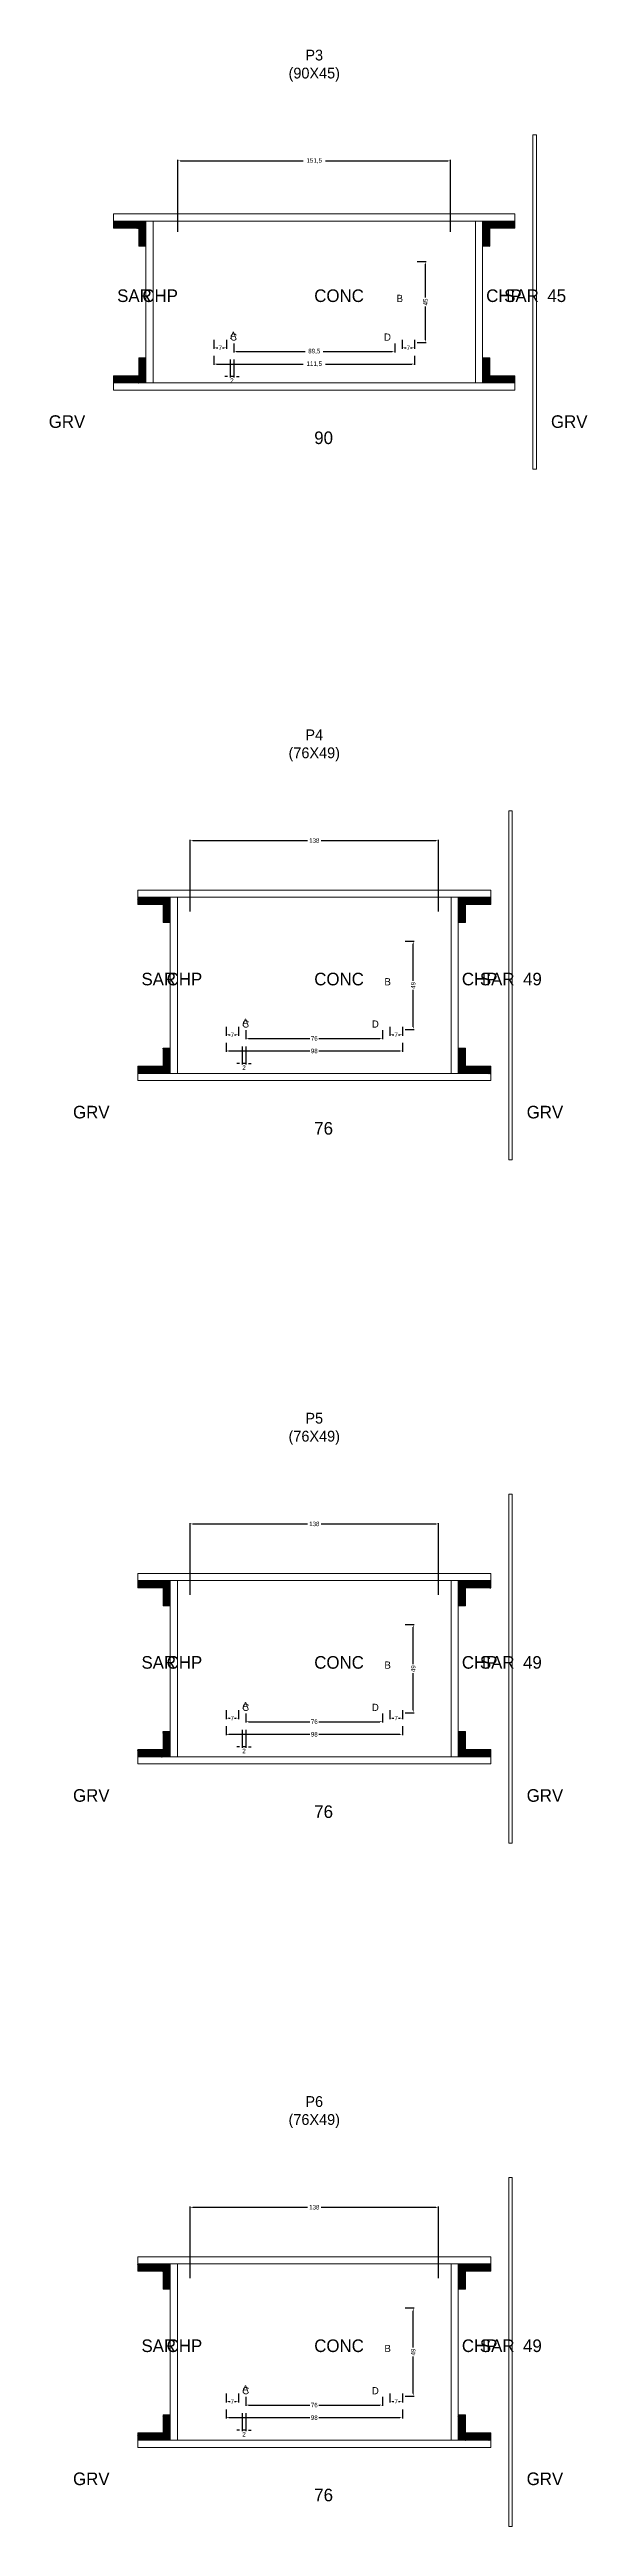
# Model space of a CAD drawing. Header units: centimetres. Extents: x -10500 to 4102, y -9886 to 295.
# Drawn here: x -147 to 152, y -1857 to -480 of the extents above; entities that cross this region are included whole.
import ezdxf

# ---------------------------------------------------------------- set-up
doc = ezdxf.new("R2010")
doc.units = ezdxf.units.CM
for name, color, linetype in [('COTA', 241, 'Continuous'), ('Hachura', 251, 'Continuous'), ('NOMENCLATURA', 7, 'Continuous'), ('SARRAFO', 251, 'Continuous'), ('Texto Seção', 7, 'Continuous')]:
    doc.layers.add(name, color=color, linetype=linetype)
doc.dimstyles.new('cotax2', dxfattribs={"dimtxt": 2.5, "dimasz": 1.5, "dimexe": 0.5, "dimexo": 0.5, "dimgap": 0.5, "dimtad": 1, "dimcen": 2.5, "dimazin": 3, "dimtfac": 1, "dimtmove": 0, "dimatfit": 3})

msp = doc.modelspace()

# ---------------------------------------------------------------- texts
at = {"layer": 'NOMENCLATURA'}
for s, p in [('B', (45.75, -620)), ('A', (-46.75, -640.5)), ('C', (-46.75, -641.5)), ('D', (38.75, -641.5)), ('B', (39, -1000)), ('A', (-40, -1022.5)), ('C', (-40, -1023.5)), ('D', (32, -1023.5)), ('B', (39, -1380)), ('A', (-40, -1402.5)), ('C', (-40, -1403.5)), ('D', (32, -1403.5)), ('B', (39, -1760)), ('A', (-40, -1782.5)), ('C', (-40, -1783.5)), ('D', (32, -1783.5))]:
    msp.add_text(s, height=4, dxfattribs=at).set_placement(p)
at = {"layer": 'NOMENCLATURA', "char_height": 6, "attachment_point": 8}
for s, insert in [('P3\\P(90X45)', (0, -497.5)), ('P4\\P(76X49)', (0, -875.5)), ('P5\\P(76X49)', (0, -1255.5)), ('P6\\P(76X49)', (0, -1635.5))]:
    msp.add_mtext(s, dxfattribs=dict(at, insert=insert))
at = {"layer": 'Texto Seção'}
for s, p in [('SAR', (-109.5, -620)), ('CHP', (-95.5, -620)), ('CONC', (0, -620)), ('CHP', (95.5, -620)), ('SAR', (105.5, -620)), ('45', (129.5, -620)), ('GRV', (-147.5, -690)), ('GRV', (131.5, -690)), ('90', (0, -699)), ('SAR', (-96, -1000)), ('CHP', (-82, -1000)), ('CONC', (0, -1000)), ('CHP', (82, -1000)), ('SAR', (92, -1000)), ('49', (116, -1000)), ('GRV', (-134, -1074)), ('GRV', (118, -1074)), ('76', (0, -1083)), ('SAR', (-96, -1380)), ('CHP', (-82, -1380)), ('CONC', (0, -1380)), ('CHP', (82, -1380)), ('SAR', (92, -1380)), ('49', (116, -1380)), ('GRV', (-134, -1454)), ('76', (0, -1463)), ('GRV', (118, -1454)), ('SAR', (-96, -1760)), ('CHP', (-82, -1760)), ('CONC', (0, -1760)), ('CHP', (82, -1760)), ('SAR', (92, -1760)), ('49', (116, -1760)), ('GRV', (-134, -1834)), ('GRV', (118, -1834)), ('76', (0, -1843))]:
    msp.add_text(s, height=7, dxfattribs=at).set_placement(p)

# ---------------------------------------------------------------- blocks, each defined once
blk = doc.blocks.new('_CLOSEDFILLED')
at = {"color": 0, "linetype": 'BYBLOCK'}
blk.add_solid([(-1, 0.16), (0, 0), (-1, -0.16)], dxfattribs=at)
blk = doc.blocks.new('*D144')
for p, q in [((-49, -1792), (-49, -1797)), ((-47.5, -1796.5), (-2.5, -1796.5)), ((2.5, -1796.5), (47.5, -1796.5)), ((49, -1792), (49, -1797))]:
    blk.add_line(p, q)
at = {"layer": 'Defpoints'}
for p in [(-49, -1791.5), (-49, -1796.5), (49, -1791.5)]:
    blk.add_point(p, dxfattribs=at)
at = {"layer": 'COTA', "xscale": 1.5, "yscale": 1.5, "rotation": 180}
blk.add_blockref('_CLOSEDFILLED', (-49, -1796.5), dxfattribs=at)
at = {"layer": 'COTA', "xscale": 1.5, "yscale": 1.5}
blk.add_blockref('_CLOSEDFILLED', (49, -1796.5), dxfattribs=at)
at = {"layer": 'COTA', "insert": (0, -1796.5), "char_height": 2.5, "attachment_point": 5}
blk.add_mtext('98', dxfattribs=at)
blk = doc.blocks.new('*D145')
for p, q in [((-38, -1785), (-38, -1790)), ((-36.5, -1789.5), (-2.5, -1789.5)), ((2.5, -1789.5), (36.5, -1789.5)), ((38, -1785), (38, -1790))]:
    blk.add_line(p, q)
at = {"layer": 'Defpoints'}
for p in [(-38, -1784.5), (-38, -1789.5), (38, -1784.5)]:
    blk.add_point(p, dxfattribs=at)
at = {"layer": 'COTA', "xscale": 1.5, "yscale": 1.5, "rotation": 180}
blk.add_blockref('_CLOSEDFILLED', (-38, -1789.5), dxfattribs=at)
at = {"layer": 'COTA', "xscale": 1.5, "yscale": 1.5}
blk.add_blockref('_CLOSEDFILLED', (38, -1789.5), dxfattribs=at)
at = {"layer": 'COTA', "insert": (0, -1789.5), "char_height": 2.5, "attachment_point": 5}
blk.add_mtext('76', dxfattribs=at)
blk = doc.blocks.new('*D146')
for p, q in [((50.5, -1735.5), (55.5, -1735.5)), ((55, -1757.5), (55, -1737)), ((55, -1783), (55, -1762.5)), ((50.5, -1784.5), (55.5, -1784.5))]:
    blk.add_line(p, q)
at = {"layer": 'Defpoints'}
for p in [(50, -1735.5), (50, -1784.5), (55, -1784.5)]:
    blk.add_point(p, dxfattribs=at)
at = {"layer": 'COTA', "xscale": 1.5, "yscale": 1.5}
for p, rotation in [((55, -1735.5), 90), ((55, -1784.5), 270)]:
    blk.add_blockref('_CLOSEDFILLED', p, dxfattribs=dict(at, rotation=rotation))
at = {"layer": 'COTA', "insert": (55, -1760), "char_height": 2.5, "attachment_point": 5, "rotation": 90}
blk.add_mtext('49', dxfattribs=at)
blk = doc.blocks.new('*D147')
for p, q in [((-49, -1783), (-49, -1788)), ((-47.5, -1787.5), (-46.75, -1787.5)), ((-44.25, -1787.5), (-43.5, -1787.5)), ((-42, -1783), (-42, -1788))]:
    blk.add_line(p, q)
at = {"layer": 'Defpoints'}
for p in [(-49, -1782.5), (-49, -1787.5), (-42, -1782.5)]:
    blk.add_point(p, dxfattribs=at)
at = {"layer": 'COTA', "xscale": 1.5, "yscale": 1.5, "rotation": 180}
blk.add_blockref('_CLOSEDFILLED', (-49, -1787.5), dxfattribs=at)
at = {"layer": 'COTA', "xscale": 1.5, "yscale": 1.5}
blk.add_blockref('_CLOSEDFILLED', (-42, -1787.5), dxfattribs=at)
at = {"layer": 'COTA', "insert": (-45.5, -1787.5), "char_height": 2.5, "attachment_point": 5}
blk.add_mtext('7', dxfattribs=at)
blk = doc.blocks.new('*D148')
for p, q in [((42, -1783), (42, -1788)), ((43.5, -1787.5), (44.25, -1787.5)), ((46.75, -1787.5), (47.5, -1787.5)), ((49, -1783), (49, -1788))]:
    blk.add_line(p, q)
at = {"layer": 'Defpoints'}
for p in [(42, -1782.5), (42, -1787.5), (49, -1782.5)]:
    blk.add_point(p, dxfattribs=at)
at = {"layer": 'COTA', "xscale": 1.5, "yscale": 1.5, "rotation": 180}
blk.add_blockref('_CLOSEDFILLED', (42, -1787.5), dxfattribs=at)
at = {"layer": 'COTA', "xscale": 1.5, "yscale": 1.5}
blk.add_blockref('_CLOSEDFILLED', (49, -1787.5), dxfattribs=at)
at = {"layer": 'COTA', "insert": (45.5, -1787.5), "char_height": 2.5, "attachment_point": 5}
blk.add_mtext('7', dxfattribs=at)
blk = doc.blocks.new('*D149')
for p, q in [((-69, -1719), (-69, -1679)), ((-67.5, -1679.5), (-3.75, -1679.5)), ((3.75, -1679.5), (67.5, -1679.5)), ((69, -1719), (69, -1679))]:
    blk.add_line(p, q)
at = {"layer": 'Defpoints'}
for p in [(-69, -1679.5), (-69, -1719.5), (69, -1719.5)]:
    blk.add_point(p, dxfattribs=at)
at = {"layer": 'COTA', "xscale": 1.5, "yscale": 1.5, "rotation": 180}
blk.add_blockref('_CLOSEDFILLED', (-69, -1679.5), dxfattribs=at)
at = {"layer": 'COTA', "xscale": 1.5, "yscale": 1.5}
blk.add_blockref('_CLOSEDFILLED', (69, -1679.5), dxfattribs=at)
at = {"layer": 'COTA', "insert": (0, -1679.5), "char_height": 2.5, "attachment_point": 5}
blk.add_mtext('138', dxfattribs=at)
blk = doc.blocks.new('*D118')
for p, q in [((-49, -1412), (-49, -1417)), ((-47.5, -1416.5), (-2.5, -1416.5)), ((2.5, -1416.5), (47.5, -1416.5)), ((49, -1412), (49, -1417))]:
    blk.add_line(p, q)
at = {"layer": 'Defpoints'}
for p in [(-49, -1411.5), (-49, -1416.5), (49, -1411.5)]:
    blk.add_point(p, dxfattribs=at)
at = {"layer": 'COTA', "xscale": 1.5, "yscale": 1.5, "rotation": 180}
blk.add_blockref('_CLOSEDFILLED', (-49, -1416.5), dxfattribs=at)
at = {"layer": 'COTA', "xscale": 1.5, "yscale": 1.5}
blk.add_blockref('_CLOSEDFILLED', (49, -1416.5), dxfattribs=at)
at = {"layer": 'COTA', "insert": (0, -1416.5), "char_height": 2.5, "attachment_point": 5}
blk.add_mtext('98', dxfattribs=at)
blk = doc.blocks.new('*D119')
for p, q in [((-38, -1405), (-38, -1410)), ((-36.5, -1409.5), (-2.5, -1409.5)), ((2.5, -1409.5), (36.5, -1409.5)), ((38, -1405), (38, -1410))]:
    blk.add_line(p, q)
at = {"layer": 'Defpoints'}
for p in [(-38, -1404.5), (38, -1404.5), (-38, -1409.5)]:
    blk.add_point(p, dxfattribs=at)
at = {"layer": 'COTA', "xscale": 1.5, "yscale": 1.5, "rotation": 180}
blk.add_blockref('_CLOSEDFILLED', (-38, -1409.5), dxfattribs=at)
at = {"layer": 'COTA', "xscale": 1.5, "yscale": 1.5}
blk.add_blockref('_CLOSEDFILLED', (38, -1409.5), dxfattribs=at)
at = {"layer": 'COTA', "insert": (0, -1409.5), "char_height": 2.5, "attachment_point": 5}
blk.add_mtext('76', dxfattribs=at)
blk = doc.blocks.new('*D120')
for p, q in [((50.5, -1355.5), (55.5, -1355.5)), ((55, -1377.5), (55, -1357)), ((55, -1403), (55, -1382.5)), ((50.5, -1404.5), (55.5, -1404.5))]:
    blk.add_line(p, q)
at = {"layer": 'Defpoints'}
for p in [(50, -1355.5), (50, -1404.5), (55, -1404.5)]:
    blk.add_point(p, dxfattribs=at)
at = {"layer": 'COTA', "xscale": 1.5, "yscale": 1.5}
for p, rotation in [((55, -1355.5), 90), ((55, -1404.5), 270)]:
    blk.add_blockref('_CLOSEDFILLED', p, dxfattribs=dict(at, rotation=rotation))
at = {"layer": 'COTA', "insert": (55, -1380), "char_height": 2.5, "attachment_point": 5, "rotation": 90}
blk.add_mtext('49', dxfattribs=at)
blk = doc.blocks.new('*D121')
for p, q in [((-49, -1403), (-49, -1408)), ((-42, -1403), (-42, -1408)), ((-47.5, -1407.5), (-46.75, -1407.5)), ((-44.25, -1407.5), (-43.5, -1407.5))]:
    blk.add_line(p, q)
at = {"layer": 'Defpoints'}
for p in [(-49, -1402.5), (-42, -1402.5), (-49, -1407.5)]:
    blk.add_point(p, dxfattribs=at)
at = {"layer": 'COTA', "xscale": 1.5, "yscale": 1.5, "rotation": 180}
blk.add_blockref('_CLOSEDFILLED', (-49, -1407.5), dxfattribs=at)
at = {"layer": 'COTA', "xscale": 1.5, "yscale": 1.5}
blk.add_blockref('_CLOSEDFILLED', (-42, -1407.5), dxfattribs=at)
at = {"layer": 'COTA', "insert": (-45.5, -1407.5), "char_height": 2.5, "attachment_point": 5}
blk.add_mtext('7', dxfattribs=at)
blk = doc.blocks.new('*D122')
for p, q in [((42, -1403), (42, -1408)), ((49, -1403), (49, -1408)), ((43.5, -1407.5), (44.25, -1407.5)), ((46.75, -1407.5), (47.5, -1407.5))]:
    blk.add_line(p, q)
at = {"layer": 'Defpoints'}
for p in [(42, -1402.5), (49, -1402.5), (42, -1407.5)]:
    blk.add_point(p, dxfattribs=at)
at = {"layer": 'COTA', "xscale": 1.5, "yscale": 1.5, "rotation": 180}
blk.add_blockref('_CLOSEDFILLED', (42, -1407.5), dxfattribs=at)
at = {"layer": 'COTA', "xscale": 1.5, "yscale": 1.5}
blk.add_blockref('_CLOSEDFILLED', (49, -1407.5), dxfattribs=at)
at = {"layer": 'COTA', "insert": (45.5, -1407.5), "char_height": 2.5, "attachment_point": 5}
blk.add_mtext('7', dxfattribs=at)
blk = doc.blocks.new('*D123')
for p, q in [((-69, -1339), (-69, -1299)), ((-67.5, -1299.5), (-3.75, -1299.5)), ((3.75, -1299.5), (67.5, -1299.5)), ((69, -1339), (69, -1299))]:
    blk.add_line(p, q)
at = {"layer": 'Defpoints'}
for p in [(-69, -1299.5), (-69, -1339.5), (69, -1339.5)]:
    blk.add_point(p, dxfattribs=at)
at = {"layer": 'COTA', "xscale": 1.5, "yscale": 1.5, "rotation": 180}
blk.add_blockref('_CLOSEDFILLED', (-69, -1299.5), dxfattribs=at)
at = {"layer": 'COTA', "xscale": 1.5, "yscale": 1.5}
blk.add_blockref('_CLOSEDFILLED', (69, -1299.5), dxfattribs=at)
at = {"layer": 'COTA', "insert": (0, -1299.5), "char_height": 2.5, "attachment_point": 5}
blk.add_mtext('138', dxfattribs=at)
blk = doc.blocks.new('*D92')
for p, q in [((-49, -1032), (-49, -1037)), ((49, -1032), (49, -1037)), ((-47.5, -1036.5), (-2.5, -1036.5)), ((2.5, -1036.5), (47.5, -1036.5))]:
    blk.add_line(p, q)
at = {"layer": 'Defpoints'}
for p in [(-49, -1031.5), (49, -1031.5), (-49, -1036.5)]:
    blk.add_point(p, dxfattribs=at)
at = {"layer": 'COTA', "xscale": 1.5, "yscale": 1.5, "rotation": 180}
blk.add_blockref('_CLOSEDFILLED', (-49, -1036.5), dxfattribs=at)
at = {"layer": 'COTA', "xscale": 1.5, "yscale": 1.5}
blk.add_blockref('_CLOSEDFILLED', (49, -1036.5), dxfattribs=at)
at = {"layer": 'COTA', "insert": (0, -1036.5), "char_height": 2.5, "attachment_point": 5}
blk.add_mtext('98', dxfattribs=at)
blk = doc.blocks.new('*D93')
for p, q in [((-38, -1025), (-38, -1030)), ((-36.5, -1029.5), (-2.5, -1029.5)), ((2.5, -1029.5), (36.5, -1029.5)), ((38, -1025), (38, -1030))]:
    blk.add_line(p, q)
at = {"layer": 'Defpoints'}
for p in [(-38, -1024.5), (-38, -1029.5), (38, -1024.5)]:
    blk.add_point(p, dxfattribs=at)
at = {"layer": 'COTA', "xscale": 1.5, "yscale": 1.5, "rotation": 180}
blk.add_blockref('_CLOSEDFILLED', (-38, -1029.5), dxfattribs=at)
at = {"layer": 'COTA', "xscale": 1.5, "yscale": 1.5}
blk.add_blockref('_CLOSEDFILLED', (38, -1029.5), dxfattribs=at)
at = {"layer": 'COTA', "insert": (0, -1029.5), "char_height": 2.5, "attachment_point": 5}
blk.add_mtext('76', dxfattribs=at)
blk = doc.blocks.new('*D94')
for p, q in [((50.5, -975.5), (55.5, -975.5)), ((55, -997.5), (55, -977)), ((55, -1023), (55, -1002.5)), ((50.5, -1024.5), (55.5, -1024.5))]:
    blk.add_line(p, q)
at = {"layer": 'Defpoints'}
for p in [(50, -975.5), (50, -1024.5), (55, -1024.5)]:
    blk.add_point(p, dxfattribs=at)
at = {"layer": 'COTA', "xscale": 1.5, "yscale": 1.5}
for p, rotation in [((55, -975.5), 90), ((55, -1024.5), 270)]:
    blk.add_blockref('_CLOSEDFILLED', p, dxfattribs=dict(at, rotation=rotation))
at = {"layer": 'COTA', "insert": (55, -1000), "char_height": 2.5, "attachment_point": 5, "rotation": 90}
blk.add_mtext('49', dxfattribs=at)
blk = doc.blocks.new('*D95')
for p, q in [((-49, -1023), (-49, -1028)), ((-47.5, -1027.5), (-46.75, -1027.5)), ((-44.25, -1027.5), (-43.5, -1027.5)), ((-42, -1023), (-42, -1028))]:
    blk.add_line(p, q)
at = {"layer": 'Defpoints'}
for p in [(-49, -1022.5), (-49, -1027.5), (-42, -1022.5)]:
    blk.add_point(p, dxfattribs=at)
at = {"layer": 'COTA', "xscale": 1.5, "yscale": 1.5, "rotation": 180}
blk.add_blockref('_CLOSEDFILLED', (-49, -1027.5), dxfattribs=at)
at = {"layer": 'COTA', "xscale": 1.5, "yscale": 1.5}
blk.add_blockref('_CLOSEDFILLED', (-42, -1027.5), dxfattribs=at)
at = {"layer": 'COTA', "insert": (-45.5, -1027.5), "char_height": 2.5, "attachment_point": 5}
blk.add_mtext('7', dxfattribs=at)
blk = doc.blocks.new('*D96')
for p, q in [((42, -1023), (42, -1028)), ((43.5, -1027.5), (44.25, -1027.5)), ((46.75, -1027.5), (47.5, -1027.5)), ((49, -1023), (49, -1028))]:
    blk.add_line(p, q)
at = {"layer": 'Defpoints'}
for p in [(42, -1022.5), (42, -1027.5), (49, -1022.5)]:
    blk.add_point(p, dxfattribs=at)
at = {"layer": 'COTA', "xscale": 1.5, "yscale": 1.5, "rotation": 180}
blk.add_blockref('_CLOSEDFILLED', (42, -1027.5), dxfattribs=at)
at = {"layer": 'COTA', "xscale": 1.5, "yscale": 1.5}
blk.add_blockref('_CLOSEDFILLED', (49, -1027.5), dxfattribs=at)
at = {"layer": 'COTA', "insert": (45.5, -1027.5), "char_height": 2.5, "attachment_point": 5}
blk.add_mtext('7', dxfattribs=at)
blk = doc.blocks.new('*D97')
for p, q in [((-69, -959), (-69, -919)), ((-67.5, -919.5), (-3.75, -919.5)), ((3.75, -919.5), (67.5, -919.5)), ((69, -959), (69, -919))]:
    blk.add_line(p, q)
at = {"layer": 'Defpoints'}
for p in [(-69, -919.5), (-69, -959.5), (69, -959.5)]:
    blk.add_point(p, dxfattribs=at)
at = {"layer": 'COTA', "xscale": 1.5, "yscale": 1.5, "rotation": 180}
blk.add_blockref('_CLOSEDFILLED', (-69, -919.5), dxfattribs=at)
at = {"layer": 'COTA', "xscale": 1.5, "yscale": 1.5}
blk.add_blockref('_CLOSEDFILLED', (69, -919.5), dxfattribs=at)
at = {"layer": 'COTA', "insert": (0, -919.5), "char_height": 2.5, "attachment_point": 5}
blk.add_mtext('138', dxfattribs=at)
blk = doc.blocks.new('*D66')
for p, q in [((-55.75, -650), (-55.75, -655)), ((-54.25, -654.5), (-6.25, -654.5)), ((6.25, -654.5), (54.25, -654.5)), ((55.75, -650), (55.75, -655))]:
    blk.add_line(p, q)
at = {"layer": 'Defpoints'}
for p in [(-55.75, -649.5), (-55.75, -654.5), (55.75, -649.5)]:
    blk.add_point(p, dxfattribs=at)
at = {"layer": 'COTA', "xscale": 1.5, "yscale": 1.5, "rotation": 180}
blk.add_blockref('_CLOSEDFILLED', (-55.75, -654.5), dxfattribs=at)
at = {"layer": 'COTA', "xscale": 1.5, "yscale": 1.5}
blk.add_blockref('_CLOSEDFILLED', (55.75, -654.5), dxfattribs=at)
at = {"layer": 'COTA', "insert": (0, -654.5), "char_height": 2.5, "attachment_point": 5}
blk.add_mtext('111,5', dxfattribs=at)
blk = doc.blocks.new('*D67')
for p, q in [((-44.75, -643), (-44.75, -648)), ((44.75, -643), (44.75, -648)), ((-43.25, -647.5), (-5, -647.5)), ((5, -647.5), (43.25, -647.5))]:
    blk.add_line(p, q)
at = {"layer": 'Defpoints'}
for p in [(-44.75, -642.5), (44.75, -642.5), (-44.75, -647.5)]:
    blk.add_point(p, dxfattribs=at)
at = {"layer": 'COTA', "xscale": 1.5, "yscale": 1.5, "rotation": 180}
blk.add_blockref('_CLOSEDFILLED', (-44.75, -647.5), dxfattribs=at)
at = {"layer": 'COTA', "xscale": 1.5, "yscale": 1.5}
blk.add_blockref('_CLOSEDFILLED', (44.75, -647.5), dxfattribs=at)
at = {"layer": 'COTA', "insert": (0, -647.5), "char_height": 2.5, "attachment_point": 5}
blk.add_mtext('89,5', dxfattribs=at)
blk = doc.blocks.new('*D68')
for p, q in [((57.25, -597.5), (62.25, -597.5)), ((61.75, -617.5), (61.75, -599)), ((61.75, -641), (61.75, -622.5)), ((57.25, -642.5), (62.25, -642.5))]:
    blk.add_line(p, q)
at = {"layer": 'Defpoints'}
for p in [(56.75, -597.5), (56.75, -642.5), (61.75, -642.5)]:
    blk.add_point(p, dxfattribs=at)
at = {"layer": 'COTA', "xscale": 1.5, "yscale": 1.5}
for p, rotation in [((61.75, -597.5), 90), ((61.75, -642.5), 270)]:
    blk.add_blockref('_CLOSEDFILLED', p, dxfattribs=dict(at, rotation=rotation))
at = {"layer": 'COTA', "insert": (61.75, -620), "char_height": 2.5, "attachment_point": 5, "rotation": 90}
blk.add_mtext('45', dxfattribs=at)
blk = doc.blocks.new('*D69')
for p, q in [((-55.75, -641), (-55.75, -646)), ((-54.25, -645.5), (-53.5, -645.5)), ((-51, -645.5), (-50.25, -645.5)), ((-48.75, -641), (-48.75, -646))]:
    blk.add_line(p, q)
at = {"layer": 'Defpoints'}
for p in [(-55.75, -640.5), (-55.75, -645.5), (-48.75, -640.5)]:
    blk.add_point(p, dxfattribs=at)
at = {"layer": 'COTA', "xscale": 1.5, "yscale": 1.5, "rotation": 180}
blk.add_blockref('_CLOSEDFILLED', (-55.75, -645.5), dxfattribs=at)
at = {"layer": 'COTA', "xscale": 1.5, "yscale": 1.5}
blk.add_blockref('_CLOSEDFILLED', (-48.75, -645.5), dxfattribs=at)
at = {"layer": 'COTA', "insert": (-52.25, -645.5), "char_height": 2.5, "attachment_point": 5}
blk.add_mtext('7', dxfattribs=at)
blk = doc.blocks.new('*D70')
for p, q in [((48.75, -641), (48.75, -646)), ((50.25, -645.5), (51, -645.5)), ((53.5, -645.5), (54.25, -645.5)), ((55.75, -641), (55.75, -646))]:
    blk.add_line(p, q)
at = {"layer": 'Defpoints'}
for p in [(48.75, -640.5), (48.75, -645.5), (55.75, -640.5)]:
    blk.add_point(p, dxfattribs=at)
at = {"layer": 'COTA', "xscale": 1.5, "yscale": 1.5, "rotation": 180}
blk.add_blockref('_CLOSEDFILLED', (48.75, -645.5), dxfattribs=at)
at = {"layer": 'COTA', "xscale": 1.5, "yscale": 1.5}
blk.add_blockref('_CLOSEDFILLED', (55.75, -645.5), dxfattribs=at)
at = {"layer": 'COTA', "insert": (52.25, -645.5), "char_height": 2.5, "attachment_point": 5}
blk.add_mtext('7', dxfattribs=at)
blk = doc.blocks.new('*D71')
for p, q in [((-75.75, -581), (-75.75, -541)), ((-74.25, -541.5), (-6.25, -541.5)), ((6.25, -541.5), (74.25, -541.5)), ((75.75, -581), (75.75, -541))]:
    blk.add_line(p, q)
at = {"layer": 'Defpoints'}
for p in [(-75.75, -541.5), (-75.75, -581.5), (75.75, -581.5)]:
    blk.add_point(p, dxfattribs=at)
at = {"layer": 'COTA', "xscale": 1.5, "yscale": 1.5, "rotation": 180}
blk.add_blockref('_CLOSEDFILLED', (-75.75, -541.5), dxfattribs=at)
at = {"layer": 'COTA', "xscale": 1.5, "yscale": 1.5}
blk.add_blockref('_CLOSEDFILLED', (75.75, -541.5), dxfattribs=at)
at = {"layer": 'COTA', "insert": (0, -541.5), "char_height": 2.5, "attachment_point": 5}
blk.add_mtext('151,5', dxfattribs=at)

# ---------------------------------------------------------------- dimensions: what is measured, and where the dimension line sits
at = {"layer": 'COTA'}
for base, p1, p2, picture, middle in [((-75.75, -541.5), (-75.75, -581.5), (75.75, -581.5), '*D71', (0, -541.5)), ((-55.75, -645.5), (-55.75, -640.5), (-48.75, -640.5), '*D69', (-52.25, -645.5)), ((-44.75, -647.5), (-44.75, -642.5), (44.75, -642.5), '*D67', (0, -647.5)), ((48.75, -645.5), (48.75, -640.5), (55.75, -640.5), '*D70', (52.25, -645.5)), ((-55.75, -654.5), (-55.75, -649.5), (55.75, -649.5), '*D66', (0, -654.5)), ((-69, -919.5), (-69, -959.5), (69, -959.5), '*D97', (0, -919.5)), ((-49, -1027.5), (-49, -1022.5), (-42, -1022.5), '*D95', (-45.5, -1027.5)), ((-49, -1036.5), (-49, -1031.5), (49, -1031.5), '*D92', (0, -1036.5)), ((-38, -1029.5), (-38, -1024.5), (38, -1024.5), '*D93', (0, -1029.5)), ((42, -1027.5), (42, -1022.5), (49, -1022.5), '*D96', (45.5, -1027.5)), ((-69, -1299.5), (-69, -1339.5), (69, -1339.5), '*D123', (0, -1299.5)), ((-49, -1407.5), (-49, -1402.5), (-42, -1402.5), '*D121', (-45.5, -1407.5)), ((-38, -1409.5), (-38, -1404.5), (38, -1404.5), '*D119', (0, -1409.5)), ((42, -1407.5), (42, -1402.5), (49, -1402.5), '*D122', (45.5, -1407.5)), ((-49, -1416.5), (-49, -1411.5), (49, -1411.5), '*D118', (0, -1416.5)), ((-69, -1679.5), (-69, -1719.5), (69, -1719.5), '*D149', (0, -1679.5)), ((-49, -1787.5), (-49, -1782.5), (-42, -1782.5), '*D147', (-45.5, -1787.5)), ((-38, -1789.5), (-38, -1784.5), (38, -1784.5), '*D145', (0, -1789.5)), ((42, -1787.5), (42, -1782.5), (49, -1782.5), '*D148', (45.5, -1787.5)), ((-49, -1796.5), (-49, -1791.5), (49, -1791.5), '*D144', (0, -1796.5))]:
    dim = msp.add_linear_dim(base=base, p1=p1, p2=p2, dimstyle='cotax2', dxfattribs=at)
    dim.commit()
    dim.dimension.update_dxf_attribs({"geometry": picture, "text_midpoint": middle})
for base, p1, p2, picture, middle in [((61.75, -642.5), (56.75, -642.5), (56.75, -597.5), '*D68', (61.75, -620)), ((55, -1024.5), (50, -1024.5), (50, -975.5), '*D94', (55, -1000)), ((55, -1404.5), (50, -1404.5), (50, -1355.5), '*D120', (55, -1380)), ((55, -1784.5), (50, -1784.5), (50, -1735.5), '*D146', (55, -1760))]:
    dim = msp.add_linear_dim(base=base, p1=p1, p2=p2, angle=90, dimstyle='cotax2', dxfattribs=at)
    dim.commit()
    dim.dimension.update_dxf_attribs({"geometry": picture, "text_midpoint": middle})
for base, p1, p2 in [((-44.75, -661.5), (-44.75, -651.5), (-46.75, -651.5)), ((-38, -1043.5), (-38, -1033.5), (-40, -1033.5)), ((-38, -1423.5), (-38, -1413.5), (-40, -1413.5)), ((-38, -1803.5), (-38, -1793.5), (-40, -1793.5))]:
    msp.add_linear_dim(base=base, p1=p1, p2=p2, dimstyle='cotax2', dxfattribs=at).render()

# ---------------------------------------------------------------- hatches: boundary and pattern name
at = {"layer": 'SARRAFO'}
h = msp.add_hatch(dxfattribs=at)
h.set_pattern_fill('SOLID', scale=2)
h.paths.add_polyline_path([(-111.5, -579), (-97.5, -579), (-97.5, -575), (-111.5, -575)])
h = msp.add_hatch(dxfattribs=at)
h.set_pattern_fill('SOLID', scale=2)
h.paths.add_polyline_path([(-97.5, -589), (-93.5, -589), (-93.5, -575), (-97.5, -575)])
h = msp.add_hatch(dxfattribs=at)
h.set_pattern_fill('SOLID', scale=2)
h.paths.add_polyline_path([(93.5, -589), (97.5, -589), (97.5, -575), (93.5, -575)])
h = msp.add_hatch(dxfattribs=at)
h.set_pattern_fill('SOLID', scale=2)
h.paths.add_polyline_path([(97.5, -579), (111.5, -579), (111.5, -575), (97.5, -575)])
h = msp.add_hatch(dxfattribs=at)
h.set_pattern_fill('SOLID', scale=2)
h.paths.add_polyline_path([(-111.5, -665), (-97.5, -665), (-97.5, -661), (-111.5, -661)])
h = msp.add_hatch(dxfattribs=at)
h.set_pattern_fill('SOLID', scale=2)
h.paths.add_polyline_path([(-97.5, -665), (-93.5, -665), (-93.5, -651), (-97.5, -651)])
h = msp.add_hatch(dxfattribs=at)
h.set_pattern_fill('SOLID', scale=2)
h.paths.add_polyline_path([(93.5, -665), (97.5, -665), (97.5, -651), (93.5, -651)])
h = msp.add_hatch(dxfattribs=at)
h.set_pattern_fill('SOLID', scale=2)
h.paths.add_polyline_path([(97.5, -665), (111.5, -665), (111.5, -661), (97.5, -661)])
h = msp.add_hatch(dxfattribs=at)
h.set_pattern_fill('SOLID', scale=2)
h.paths.add_polyline_path([(-98, -955), (-84, -955), (-84, -951), (-98, -951)])
h = msp.add_hatch(dxfattribs=at)
h.set_pattern_fill('SOLID', scale=2)
h.paths.add_polyline_path([(-84, -965), (-80, -965), (-80, -951), (-84, -951)])
h = msp.add_hatch(dxfattribs=at)
h.set_pattern_fill('SOLID', scale=2)
h.paths.add_polyline_path([(80, -965), (84, -965), (84, -951), (80, -951)])
h = msp.add_hatch(dxfattribs=at)
h.set_pattern_fill('SOLID', scale=2)
h.paths.add_polyline_path([(84, -955), (98, -955), (98, -951), (84, -951)])
h = msp.add_hatch(dxfattribs=at)
h.set_pattern_fill('SOLID', scale=2)
h.paths.add_polyline_path([(-98, -1049), (-84, -1049), (-84, -1045), (-98, -1045)])
h = msp.add_hatch(dxfattribs=at)
h.set_pattern_fill('SOLID', scale=2)
h.paths.add_polyline_path([(-84, -1049), (-80, -1049), (-80, -1035), (-84, -1035)])
h = msp.add_hatch(dxfattribs=at)
h.set_pattern_fill('SOLID', scale=2)
h.paths.add_polyline_path([(80, -1049), (84, -1049), (84, -1035), (80, -1035)])
h = msp.add_hatch(dxfattribs=at)
h.set_pattern_fill('SOLID', scale=2)
h.paths.add_polyline_path([(84, -1049), (98, -1049), (98, -1045), (84, -1045)])
h = msp.add_hatch(dxfattribs=at)
h.set_pattern_fill('SOLID', scale=2)
h.paths.add_polyline_path([(-98, -1335), (-84, -1335), (-84, -1331), (-98, -1331)])
h = msp.add_hatch(dxfattribs=at)
h.set_pattern_fill('SOLID', scale=2)
h.paths.add_polyline_path([(-84, -1345), (-80, -1345), (-80, -1331), (-84, -1331)])
h = msp.add_hatch(dxfattribs=at)
h.set_pattern_fill('SOLID', scale=2)
h.paths.add_polyline_path([(80, -1345), (84, -1345), (84, -1331), (80, -1331)])
h = msp.add_hatch(dxfattribs=at)
h.set_pattern_fill('SOLID', scale=2)
h.paths.add_polyline_path([(84, -1335), (98, -1335), (98, -1331), (84, -1331)])
h = msp.add_hatch(dxfattribs=at)
h.set_pattern_fill('SOLID', scale=2)
h.paths.add_polyline_path([(-84, -1429), (-80, -1429), (-80, -1415), (-84, -1415)])
h = msp.add_hatch(dxfattribs=at)
h.set_pattern_fill('SOLID', scale=2)
h.paths.add_polyline_path([(80, -1429), (84, -1429), (84, -1415), (80, -1415)])
h = msp.add_hatch(dxfattribs=at)
h.set_pattern_fill('SOLID', scale=2)
h.paths.add_polyline_path([(-98, -1429), (-84, -1429), (-84, -1425), (-98, -1425)])
h = msp.add_hatch(dxfattribs=at)
h.set_pattern_fill('SOLID', scale=2)
h.paths.add_polyline_path([(84, -1429), (98, -1429), (98, -1425), (84, -1425)])
h = msp.add_hatch(dxfattribs=at)
h.set_pattern_fill('SOLID', scale=2)
h.paths.add_polyline_path([(-98, -1715), (-84, -1715), (-84, -1711), (-98, -1711)])
h = msp.add_hatch(dxfattribs=at)
h.set_pattern_fill('SOLID', scale=2)
h.paths.add_polyline_path([(-84, -1725), (-80, -1725), (-80, -1711), (-84, -1711)])
h = msp.add_hatch(dxfattribs=at)
h.set_pattern_fill('SOLID', scale=2)
h.paths.add_polyline_path([(80, -1725), (84, -1725), (84, -1711), (80, -1711)])
h = msp.add_hatch(dxfattribs=at)
h.set_pattern_fill('SOLID', scale=2)
h.paths.add_polyline_path([(84, -1715), (98, -1715), (98, -1711), (84, -1711)])
h = msp.add_hatch(dxfattribs=at)
h.set_pattern_fill('SOLID', scale=2)
h.paths.add_polyline_path([(-84, -1809), (-80, -1809), (-80, -1795), (-84, -1795)])
h = msp.add_hatch(dxfattribs=at)
h.set_pattern_fill('SOLID', scale=2)
h.paths.add_polyline_path([(80, -1809), (84, -1809), (84, -1795), (80, -1795)])
h = msp.add_hatch(dxfattribs=at)
h.set_pattern_fill('SOLID', scale=2)
h.paths.add_polyline_path([(-98, -1809), (-84, -1809), (-84, -1805), (-98, -1805)])
h = msp.add_hatch(dxfattribs=at)
h.set_pattern_fill('SOLID', scale=2)
h.paths.add_polyline_path([(84, -1809), (98, -1809), (98, -1805), (84, -1805)])

# ---------------------------------------------------------------- linework, layer by layer
at = {"layer": 'Hachura', "lineweight": 13}
for points in [[(121.5, -713), (123.5, -713), (123.5, -527), (121.5, -527)], [(108, -1097), (110, -1097), (110, -903), (108, -903)], [(108, -1477), (110, -1477), (110, -1283), (108, -1283)], [(108, -1857), (110, -1857), (110, -1663), (108, -1663)]]:
    msp.add_lwpolyline(points, close=True, dxfattribs=at)
at = {"layer": 'Hachura', "lineweight": 18}
for points in [[(-111.5, -575), (111.5, -575), (111.5, -571), (-111.5, -571)], [(-93.5, -665), (-89.5, -665), (-89.5, -575), (-93.5, -575)], [(89.5, -665), (93.5, -665), (93.5, -575), (89.5, -575)], [(-111.5, -669), (111.5, -669), (111.5, -665), (-111.5, -665)], [(-98, -951), (98, -951), (98, -947), (-98, -947)], [(-80, -1049), (-76, -1049), (-76, -951), (-80, -951)], [(76, -1049), (80, -1049), (80, -951), (76, -951)], [(-98, -1053), (98, -1053), (98, -1049), (-98, -1049)], [(-98, -1331), (98, -1331), (98, -1327), (-98, -1327)], [(-80, -1429), (-76, -1429), (-76, -1331), (-80, -1331)], [(76, -1429), (80, -1429), (80, -1331), (76, -1331)], [(-98, -1433), (98, -1433), (98, -1429), (-98, -1429)], [(-98, -1711), (98, -1711), (98, -1707), (-98, -1707)], [(-80, -1809), (-76, -1809), (-76, -1711), (-80, -1711)], [(76, -1809), (80, -1809), (80, -1711), (76, -1711)], [(-98, -1813), (98, -1813), (98, -1809), (-98, -1809)]]:
    msp.add_lwpolyline(points, close=True, dxfattribs=at)
at = {"layer": 'SARRAFO', "lineweight": 13}
for points in [[(-111.5, -579), (-97.5, -579), (-97.5, -575), (-111.5, -575)], [(-97.5, -589), (-93.5, -589), (-93.5, -575), (-97.5, -575)], [(93.5, -589), (97.5, -589), (97.5, -575), (93.5, -575)], [(97.5, -579), (111.5, -579), (111.5, -575), (97.5, -575)], [(-111.5, -665), (-97.5, -665), (-97.5, -661), (-111.5, -661)], [(-97.5, -665), (-93.5, -665), (-93.5, -651), (-97.5, -651)], [(93.5, -665), (97.5, -665), (97.5, -651), (93.5, -651)], [(97.5, -665), (111.5, -665), (111.5, -661), (97.5, -661)], [(-98, -955), (-84, -955), (-84, -951), (-98, -951)], [(-84, -965), (-80, -965), (-80, -951), (-84, -951)], [(80, -965), (84, -965), (84, -951), (80, -951)], [(84, -955), (98, -955), (98, -951), (84, -951)], [(-98, -1049), (-84, -1049), (-84, -1045), (-98, -1045)], [(-84, -1049), (-80, -1049), (-80, -1035), (-84, -1035)], [(80, -1049), (84, -1049), (84, -1035), (80, -1035)], [(84, -1049), (98, -1049), (98, -1045), (84, -1045)], [(-98, -1335), (-84, -1335), (-84, -1331), (-98, -1331)], [(-84, -1345), (-80, -1345), (-80, -1331), (-84, -1331)], [(80, -1345), (84, -1345), (84, -1331), (80, -1331)], [(84, -1335), (98, -1335), (98, -1331), (84, -1331)], [(-84, -1429), (-80, -1429), (-80, -1415), (-84, -1415)], [(80, -1429), (84, -1429), (84, -1415), (80, -1415)], [(-98, -1429), (-84, -1429), (-84, -1425), (-98, -1425)], [(84, -1429), (98, -1429), (98, -1425), (84, -1425)], [(-98, -1715), (-84, -1715), (-84, -1711), (-98, -1711)], [(-84, -1725), (-80, -1725), (-80, -1711), (-84, -1711)], [(80, -1725), (84, -1725), (84, -1711), (80, -1711)], [(84, -1715), (98, -1715), (98, -1711), (84, -1711)], [(-84, -1809), (-80, -1809), (-80, -1795), (-84, -1795)], [(80, -1809), (84, -1809), (84, -1795), (80, -1795)], [(-98, -1809), (-84, -1809), (-84, -1805), (-98, -1805)], [(84, -1809), (98, -1809), (98, -1805), (84, -1805)]]:
    msp.add_lwpolyline(points, close=True, dxfattribs=at)

msp.set_redraw_order([(e.dxf.handle, doc.entitydb.next_handle()) for e in msp.query("TEXT MTEXT ATTDEF DIMENSION ARC_DIMENSION")])  # texts and dimensions are drawn at this point

doc.saveas('drawing.dxf')
